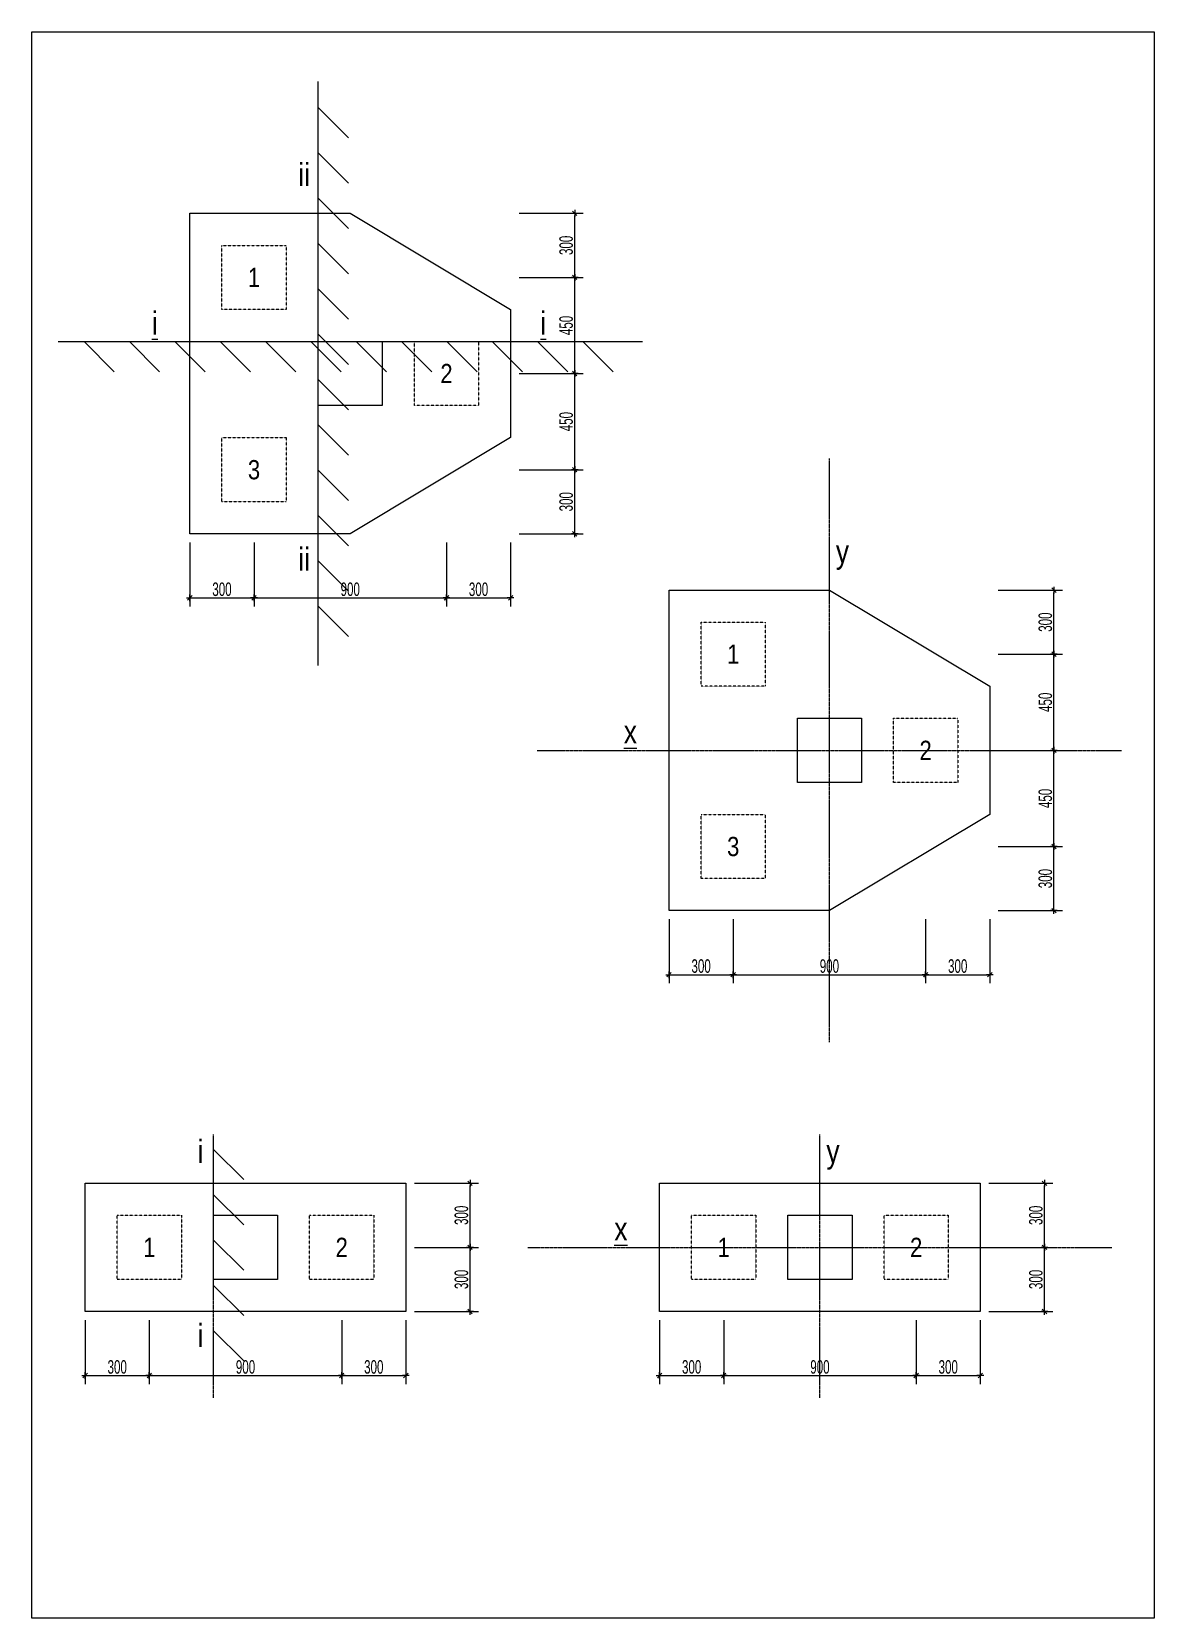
# Model space of a CAD drawing. Extents: x -79995 to 347433, y -157641 to 104789.
# Drawn here: x 322005 to 327255, y 25190 to 32615 of the extents above; entities that cross this region are included whole.
import ezdxf
from ezdxf.enums import TextEntityAlignment as Align

# ---------------------------------------------------------------- set-up
doc = ezdxf.new("R2010")
doc.units = 0
doc.linetypes.add('CENTER', pattern=[50.8, 31.75, -6.35, 6.35, -6.35])
doc.linetypes.add('HIDDEN2', pattern=[0.1875, 0.125, -0.0625])
doc.layers.get('DEFPOINTS').update_dxf_attribs({"linetype": 'CONTINUOUS'})
doc.layers.add('DIM', color=1, linetype='CONTINUOUS')
doc.layers.add('TEXT', color=7, linetype='CONTINUOUS')
doc.styles.add('ARIAL', font='', dxfattribs={"width": 0.75})
doc.styles.add('VNARIALH', font='', dxfattribs={"width": 0.75})
doc.styles.get('ARIAL').set_extended_font_data('RD Arial Narrow E')
doc.styles.get('VNARIALH').set_extended_font_data('RD Arial NarrowH')
doc.dimstyles.new('DIM11', dxfattribs={"dimtxt": 63, "dimasz": 10.5, "dimexe": 40, "dimexo": 40, "dimgap": 7.875, "dimtad": 1, "dimdec": 0, "dimzin": 0, "dimdsep": 46, "dimtxsty": 'ARIAL', "dimblk": 'GACHCHEO', "dimcen": 0.09, "dimclre": 1, "dimclrt": 2, "dimadec": 0, "dimazin": 0, "dimtfac": 1, "dimtdec": 4, "dimtmove": 0, "dimatfit": 0, "dimldrblk": 'GACHCHEO', "dimfxl": 1, "dimtolj": 1, "dimtzin": 0, "dimarcsym": 0})

msp = doc.modelspace()

# ---------------------------------------------------------------- texts
at = {"layer": 'TEXT', "color": 4, "style": 'VNARIALH'}
for s, p in [('ii', (323251.477, 31892.184)), ('ii', (323251.477, 30092.184)), ('y', (325765.63, 30128.75)), ('i', (322781.172, 27321.181)), ('y', (325721.342, 27321.181)), ('i', (322781.172, 26459.349))]:
    msp.add_text(s, height=108, dxfattribs=at).set_placement(p)
at = {"layer": 'TEXT', "color": 2, "style": 'VNARIALH'}
for s, p in [('1', (323044.485, 31420.184)), ('2', (323944.485, 30970.184)), ('3', (323044.485, 30520.184)), ('1', (325285.63, 29656.75)), ('2', (326185.63, 29206.75)), ('3', (325285.63, 28756.75)), ('1', (322554.644, 26880.679)), ('2', (323454.644, 26880.679)), ('1', (325241.342, 26880.679)), ('2', (326141.342, 26880.679))]:
    msp.add_text(s, height=90, dxfattribs=at).set_placement(p, align=Align.CENTER)
at = {"layer": 'TEXT', "color": 4, "style": 'VNARIALH'}
for s, p in [('%%Ui', (322594.485, 31165.184)), ('%%Ui', (324411.107, 31165.184)), ('%%Ux', (324835.63, 29251.75)), ('%%Ux', (324791.342, 26925.679))]:
    msp.add_text(s, height=108, dxfattribs=at).set_placement(p, align=Align.BOTTOM_RIGHT)

# ---------------------------------------------------------------- blocks, each defined once
blk = doc.blocks.new('GACHCHEO')
at = {"layer": 'DIM'}
for p, q in [((1.5, 0), (-1.5, 0)), ((0, 1.5), (0, -1.5))]:
    blk.add_line(p, q, dxfattribs=at)
at = {"layer": 'DIM', "color": 3}
blk.add_line((-1, -1), (1, 1), dxfattribs=at)
blk = doc.blocks.new('*D1797')
at = {"layer": 'DEFPOINTS', "color": 0, "transparency": 16777216}
for p in [(324985.6, 28501.7), (325285.6, 28501.7), (325285.6, 28201.7)]:
    blk.add_point(p, dxfattribs=at)
at = {"layer": 'TEXT', "color": 1, "lineweight": -2, "transparency": 16777216}
for p, q in [((324985.6, 28461.7), (324985.6, 28161.7)), ((325285.6, 28461.7), (325285.6, 28161.7))]:
    blk.add_line(p, q, dxfattribs=at)
at = {"layer": 'TEXT', "color": 0, "lineweight": -2, "transparency": 16777216}
blk.add_line((324996.1, 28201.7), (325275.1, 28201.7), dxfattribs=at)
at = {"layer": 'TEXT', "color": 0, "lineweight": -2, "transparency": 16777216, "xscale": 10.5, "yscale": 10.5, "zscale": 10.5, "rotation": 180}
blk.add_blockref('GACHCHEO', (324985.6, 28201.7), dxfattribs=at)
at = {"layer": 'TEXT', "color": 0, "lineweight": -2, "transparency": 16777216, "xscale": 10.5, "yscale": 10.5, "zscale": 10.5}
blk.add_blockref('GACHCHEO', (325285.6, 28201.7), dxfattribs=at)
at = {"layer": 'TEXT', "color": 2, "transparency": 16777216, "insert": (325135.6, 28241.8), "char_height": 63, "attachment_point": 5, "style": 'ARIAL'}
blk.add_mtext('\\A1;300', dxfattribs=at)
blk = doc.blocks.new('*D1798')
at = {"layer": 'DEFPOINTS', "color": 0, "transparency": 16777216}
for p in [(325285.6, 28501.7), (326185.6, 28501.7), (326185.6, 28201.7)]:
    blk.add_point(p, dxfattribs=at)
at = {"layer": 'TEXT', "color": 1, "lineweight": -2, "transparency": 16777216}
for p, q in [((325285.6, 28461.7), (325285.6, 28161.7)), ((326185.6, 28461.7), (326185.6, 28161.7))]:
    blk.add_line(p, q, dxfattribs=at)
at = {"layer": 'TEXT', "color": 0, "lineweight": -2, "transparency": 16777216}
blk.add_line((325296.1, 28201.7), (326175.1, 28201.7), dxfattribs=at)
at = {"layer": 'TEXT', "color": 0, "lineweight": -2, "transparency": 16777216, "xscale": 10.5, "yscale": 10.5, "zscale": 10.5, "rotation": 180}
blk.add_blockref('GACHCHEO', (325285.6, 28201.7), dxfattribs=at)
at = {"layer": 'TEXT', "color": 0, "lineweight": -2, "transparency": 16777216, "xscale": 10.5, "yscale": 10.5, "zscale": 10.5}
blk.add_blockref('GACHCHEO', (326185.6, 28201.7), dxfattribs=at)
at = {"layer": 'TEXT', "color": 2, "transparency": 16777216, "insert": (325735.6, 28241.8), "char_height": 63, "attachment_point": 5, "style": 'ARIAL'}
blk.add_mtext('\\A1;900', dxfattribs=at)
blk = doc.blocks.new('*D1799')
at = {"layer": 'DEFPOINTS', "color": 0, "transparency": 16777216}
for p in [(326185.6, 28501.7), (326485.6, 28501.7), (326485.6, 28201.7)]:
    blk.add_point(p, dxfattribs=at)
at = {"layer": 'TEXT', "color": 1, "lineweight": -2, "transparency": 16777216}
for p, q in [((326185.6, 28461.7), (326185.6, 28161.7)), ((326485.6, 28461.7), (326485.6, 28161.7))]:
    blk.add_line(p, q, dxfattribs=at)
at = {"layer": 'TEXT', "color": 0, "lineweight": -2, "transparency": 16777216}
blk.add_line((326196.1, 28201.7), (326475.1, 28201.7), dxfattribs=at)
at = {"layer": 'TEXT', "color": 0, "lineweight": -2, "transparency": 16777216, "xscale": 10.5, "yscale": 10.5, "zscale": 10.5, "rotation": 180}
blk.add_blockref('GACHCHEO', (326185.6, 28201.7), dxfattribs=at)
at = {"layer": 'TEXT', "color": 0, "lineweight": -2, "transparency": 16777216, "xscale": 10.5, "yscale": 10.5, "zscale": 10.5}
blk.add_blockref('GACHCHEO', (326485.6, 28201.7), dxfattribs=at)
at = {"layer": 'TEXT', "color": 2, "transparency": 16777216, "insert": (326335.6, 28241.8), "char_height": 63, "attachment_point": 5, "style": 'ARIAL'}
blk.add_mtext('\\A1;300', dxfattribs=at)
blk = doc.blocks.new('*D1800')
at = {"layer": 'DEFPOINTS', "color": 0, "transparency": 16777216}
for p in [(326485.6, 28801.7), (326785.6, 28801.7), (326485.6, 28501.7)]:
    blk.add_point(p, dxfattribs=at)
at = {"layer": 'TEXT', "color": 1, "lineweight": -2, "transparency": 16777216}
for p, q in [((326525.6, 28801.7), (326825.6, 28801.7)), ((326525.6, 28501.7), (326825.6, 28501.7))]:
    blk.add_line(p, q, dxfattribs=at)
at = {"layer": 'TEXT', "color": 0, "lineweight": -2, "transparency": 16777216}
blk.add_line((326785.6, 28512.2), (326785.6, 28791.2), dxfattribs=at)
at = {"layer": 'TEXT', "color": 0, "lineweight": -2, "transparency": 16777216, "xscale": 10.5, "yscale": 10.5, "zscale": 10.5}
for p, rotation in [((326785.6, 28801.7), 90), ((326785.6, 28501.7), 270)]:
    blk.add_blockref('GACHCHEO', p, dxfattribs=dict(at, rotation=rotation))
at = {"layer": 'TEXT', "color": 2, "transparency": 16777216, "insert": (326745.6, 28651.7), "char_height": 63, "attachment_point": 5, "rotation": 90, "style": 'ARIAL'}
blk.add_mtext('\\A1;300', dxfattribs=at)
blk = doc.blocks.new('*D1801')
at = {"layer": 'DEFPOINTS', "color": 0, "transparency": 16777216}
for p in [(326485.6, 29251.7), (326785.6, 29251.7), (326485.6, 28801.7)]:
    blk.add_point(p, dxfattribs=at)
at = {"layer": 'TEXT', "color": 1, "lineweight": -2, "transparency": 16777216}
for p, q in [((326525.6, 29251.7), (326825.6, 29251.7)), ((326525.6, 28801.7), (326825.6, 28801.7))]:
    blk.add_line(p, q, dxfattribs=at)
at = {"layer": 'TEXT', "color": 0, "lineweight": -2, "transparency": 16777216}
blk.add_line((326785.6, 28812.2), (326785.6, 29241.2), dxfattribs=at)
at = {"layer": 'TEXT', "color": 0, "lineweight": -2, "transparency": 16777216, "xscale": 10.5, "yscale": 10.5, "zscale": 10.5}
for p, rotation in [((326785.6, 29251.7), 90), ((326785.6, 28801.7), 270)]:
    blk.add_blockref('GACHCHEO', p, dxfattribs=dict(at, rotation=rotation))
at = {"layer": 'TEXT', "color": 2, "transparency": 16777216, "insert": (326745.6, 29026.7), "char_height": 63, "attachment_point": 5, "rotation": 90, "style": 'ARIAL'}
blk.add_mtext('\\A1;450', dxfattribs=at)
blk = doc.blocks.new('*D1802')
at = {"layer": 'DEFPOINTS', "color": 0, "transparency": 16777216}
for p in [(326485.6, 29701.7), (326785.6, 29701.7), (326485.6, 29251.7)]:
    blk.add_point(p, dxfattribs=at)
at = {"layer": 'TEXT', "color": 1, "lineweight": -2, "transparency": 16777216}
for p, q in [((326525.6, 29701.7), (326825.6, 29701.7)), ((326525.6, 29251.7), (326825.6, 29251.7))]:
    blk.add_line(p, q, dxfattribs=at)
at = {"layer": 'TEXT', "color": 0, "lineweight": -2, "transparency": 16777216}
blk.add_line((326785.6, 29262.2), (326785.6, 29691.2), dxfattribs=at)
at = {"layer": 'TEXT', "color": 0, "lineweight": -2, "transparency": 16777216, "xscale": 10.5, "yscale": 10.5, "zscale": 10.5}
for p, rotation in [((326785.6, 29701.7), 90), ((326785.6, 29251.7), 270)]:
    blk.add_blockref('GACHCHEO', p, dxfattribs=dict(at, rotation=rotation))
at = {"layer": 'TEXT', "color": 2, "transparency": 16777216, "insert": (326745.6, 29476.7), "char_height": 63, "attachment_point": 5, "rotation": 90, "style": 'ARIAL'}
blk.add_mtext('\\A1;450', dxfattribs=at)
blk = doc.blocks.new('*D1803')
at = {"layer": 'DEFPOINTS', "color": 0, "transparency": 16777216}
for p in [(326485.6, 30001.7), (326785.6, 30001.7), (326485.6, 29701.7)]:
    blk.add_point(p, dxfattribs=at)
at = {"layer": 'TEXT', "color": 1, "lineweight": -2, "transparency": 16777216}
for p, q in [((326525.6, 30001.7), (326825.6, 30001.7)), ((326525.6, 29701.7), (326825.6, 29701.7))]:
    blk.add_line(p, q, dxfattribs=at)
at = {"layer": 'TEXT', "color": 0, "lineweight": -2, "transparency": 16777216}
blk.add_line((326785.6, 29712.2), (326785.6, 29991.2), dxfattribs=at)
at = {"layer": 'TEXT', "color": 0, "lineweight": -2, "transparency": 16777216, "xscale": 10.5, "yscale": 10.5, "zscale": 10.5}
for p, rotation in [((326785.6, 30001.7), 90), ((326785.6, 29701.7), 270)]:
    blk.add_blockref('GACHCHEO', p, dxfattribs=dict(at, rotation=rotation))
at = {"layer": 'TEXT', "color": 2, "transparency": 16777216, "insert": (326745.6, 29851.7), "char_height": 63, "attachment_point": 5, "rotation": 90, "style": 'ARIAL'}
blk.add_mtext('\\A1;300', dxfattribs=at)
blk = doc.blocks.new('*D1804')
at = {"layer": 'DEFPOINTS', "color": 0, "transparency": 16777216}
for p in [(322744.5, 30265.2), (323044.5, 30265.2), (323044.5, 29965.2)]:
    blk.add_point(p, dxfattribs=at)
at = {"layer": 'TEXT', "color": 1, "lineweight": -2, "transparency": 16777216}
for p, q in [((322744.5, 30225.2), (322744.5, 29925.2)), ((323044.5, 30225.2), (323044.5, 29925.2))]:
    blk.add_line(p, q, dxfattribs=at)
at = {"layer": 'TEXT', "color": 0, "lineweight": -2, "transparency": 16777216}
blk.add_line((322755, 29965.2), (323034, 29965.2), dxfattribs=at)
at = {"layer": 'TEXT', "color": 0, "lineweight": -2, "transparency": 16777216, "xscale": 10.5, "yscale": 10.5, "zscale": 10.5, "rotation": 180}
blk.add_blockref('GACHCHEO', (322744.5, 29965.2), dxfattribs=at)
at = {"layer": 'TEXT', "color": 0, "lineweight": -2, "transparency": 16777216, "xscale": 10.5, "yscale": 10.5, "zscale": 10.5}
blk.add_blockref('GACHCHEO', (323044.5, 29965.2), dxfattribs=at)
at = {"layer": 'TEXT', "color": 2, "transparency": 16777216, "insert": (322894.5, 30005.2), "char_height": 63, "attachment_point": 5, "style": 'ARIAL'}
blk.add_mtext('\\A1;300', dxfattribs=at)
blk = doc.blocks.new('*D1805')
at = {"layer": 'DEFPOINTS', "color": 0, "transparency": 16777216}
for p in [(323044.5, 30265.2), (323944.5, 30265.2), (323944.5, 29965.2)]:
    blk.add_point(p, dxfattribs=at)
at = {"layer": 'TEXT', "color": 1, "lineweight": -2, "transparency": 16777216}
for p, q in [((323044.5, 30225.2), (323044.5, 29925.2)), ((323944.5, 30225.2), (323944.5, 29925.2))]:
    blk.add_line(p, q, dxfattribs=at)
at = {"layer": 'TEXT', "color": 0, "lineweight": -2, "transparency": 16777216}
blk.add_line((323055, 29965.2), (323934, 29965.2), dxfattribs=at)
at = {"layer": 'TEXT', "color": 0, "lineweight": -2, "transparency": 16777216, "xscale": 10.5, "yscale": 10.5, "zscale": 10.5, "rotation": 180}
blk.add_blockref('GACHCHEO', (323044.5, 29965.2), dxfattribs=at)
at = {"layer": 'TEXT', "color": 0, "lineweight": -2, "transparency": 16777216, "xscale": 10.5, "yscale": 10.5, "zscale": 10.5}
blk.add_blockref('GACHCHEO', (323944.5, 29965.2), dxfattribs=at)
at = {"layer": 'TEXT', "color": 2, "transparency": 16777216, "insert": (323494.5, 30005.2), "char_height": 63, "attachment_point": 5, "style": 'ARIAL'}
blk.add_mtext('\\A1;900', dxfattribs=at)
blk = doc.blocks.new('*D1806')
at = {"layer": 'DEFPOINTS', "color": 0, "transparency": 16777216}
for p in [(323944.5, 30265.2), (324244.5, 30265.2), (324244.5, 29965.2)]:
    blk.add_point(p, dxfattribs=at)
at = {"layer": 'TEXT', "color": 1, "lineweight": -2, "transparency": 16777216}
for p, q in [((323944.5, 30225.2), (323944.5, 29925.2)), ((324244.5, 30225.2), (324244.5, 29925.2))]:
    blk.add_line(p, q, dxfattribs=at)
at = {"layer": 'TEXT', "color": 0, "lineweight": -2, "transparency": 16777216}
blk.add_line((323955, 29965.2), (324234, 29965.2), dxfattribs=at)
at = {"layer": 'TEXT', "color": 0, "lineweight": -2, "transparency": 16777216, "xscale": 10.5, "yscale": 10.5, "zscale": 10.5, "rotation": 180}
blk.add_blockref('GACHCHEO', (323944.5, 29965.2), dxfattribs=at)
at = {"layer": 'TEXT', "color": 0, "lineweight": -2, "transparency": 16777216, "xscale": 10.5, "yscale": 10.5, "zscale": 10.5}
blk.add_blockref('GACHCHEO', (324244.5, 29965.2), dxfattribs=at)
at = {"layer": 'TEXT', "color": 2, "transparency": 16777216, "insert": (324094.5, 30005.2), "char_height": 63, "attachment_point": 5, "style": 'ARIAL'}
blk.add_mtext('\\A1;300', dxfattribs=at)
blk = doc.blocks.new('*D1807')
at = {"layer": 'DEFPOINTS', "color": 0, "transparency": 16777216}
for p in [(324244.5, 30565.2), (324544.5, 30565.2), (324244.5, 30265.2)]:
    blk.add_point(p, dxfattribs=at)
at = {"layer": 'TEXT', "color": 1, "lineweight": -2, "transparency": 16777216}
for p, q in [((324284.5, 30565.2), (324584.5, 30565.2)), ((324284.5, 30265.2), (324584.5, 30265.2))]:
    blk.add_line(p, q, dxfattribs=at)
at = {"layer": 'TEXT', "color": 0, "lineweight": -2, "transparency": 16777216}
blk.add_line((324544.5, 30275.7), (324544.5, 30554.7), dxfattribs=at)
at = {"layer": 'TEXT', "color": 0, "lineweight": -2, "transparency": 16777216, "xscale": 10.5, "yscale": 10.5, "zscale": 10.5}
for p, rotation in [((324544.5, 30565.2), 90), ((324544.5, 30265.2), 270)]:
    blk.add_blockref('GACHCHEO', p, dxfattribs=dict(at, rotation=rotation))
at = {"layer": 'TEXT', "color": 2, "transparency": 16777216, "insert": (324504.4, 30415.2), "char_height": 63, "attachment_point": 5, "rotation": 90, "style": 'ARIAL'}
blk.add_mtext('\\A1;300', dxfattribs=at)
blk = doc.blocks.new('*D1808')
at = {"layer": 'DEFPOINTS', "color": 0, "transparency": 16777216}
for p in [(324244.5, 31015.2), (324544.5, 31015.2), (324244.5, 30565.2)]:
    blk.add_point(p, dxfattribs=at)
at = {"layer": 'TEXT', "color": 1, "lineweight": -2, "transparency": 16777216}
for p, q in [((324284.5, 31015.2), (324584.5, 31015.2)), ((324284.5, 30565.2), (324584.5, 30565.2))]:
    blk.add_line(p, q, dxfattribs=at)
at = {"layer": 'TEXT', "color": 0, "lineweight": -2, "transparency": 16777216}
blk.add_line((324544.5, 30575.7), (324544.5, 31004.7), dxfattribs=at)
at = {"layer": 'TEXT', "color": 0, "lineweight": -2, "transparency": 16777216, "xscale": 10.5, "yscale": 10.5, "zscale": 10.5}
for p, rotation in [((324544.5, 31015.2), 90), ((324544.5, 30565.2), 270)]:
    blk.add_blockref('GACHCHEO', p, dxfattribs=dict(at, rotation=rotation))
at = {"layer": 'TEXT', "color": 2, "transparency": 16777216, "insert": (324504.4, 30790.2), "char_height": 63, "attachment_point": 5, "rotation": 90, "style": 'ARIAL'}
blk.add_mtext('\\A1;450', dxfattribs=at)
blk = doc.blocks.new('*D1809')
at = {"layer": 'DEFPOINTS', "color": 0, "transparency": 16777216}
for p in [(324244.5, 31465.2), (324544.5, 31465.2), (324244.5, 31015.2)]:
    blk.add_point(p, dxfattribs=at)
at = {"layer": 'TEXT', "color": 1, "lineweight": -2, "transparency": 16777216}
for p, q in [((324284.5, 31465.2), (324584.5, 31465.2)), ((324284.5, 31015.2), (324584.5, 31015.2))]:
    blk.add_line(p, q, dxfattribs=at)
at = {"layer": 'TEXT', "color": 0, "lineweight": -2, "transparency": 16777216}
blk.add_line((324544.5, 31025.7), (324544.5, 31454.7), dxfattribs=at)
at = {"layer": 'TEXT', "color": 0, "lineweight": -2, "transparency": 16777216, "xscale": 10.5, "yscale": 10.5, "zscale": 10.5}
for p, rotation in [((324544.5, 31465.2), 90), ((324544.5, 31015.2), 270)]:
    blk.add_blockref('GACHCHEO', p, dxfattribs=dict(at, rotation=rotation))
at = {"layer": 'TEXT', "color": 2, "transparency": 16777216, "insert": (324504.4, 31240.2), "char_height": 63, "attachment_point": 5, "rotation": 90, "style": 'ARIAL'}
blk.add_mtext('\\A1;450', dxfattribs=at)
blk = doc.blocks.new('*D1810')
at = {"layer": 'DEFPOINTS', "color": 0, "transparency": 16777216}
for p in [(324244.5, 31765.2), (324544.5, 31765.2), (324244.5, 31465.2)]:
    blk.add_point(p, dxfattribs=at)
at = {"layer": 'TEXT', "color": 1, "lineweight": -2, "transparency": 16777216}
for p, q in [((324284.5, 31765.2), (324584.5, 31765.2)), ((324284.5, 31465.2), (324584.5, 31465.2))]:
    blk.add_line(p, q, dxfattribs=at)
at = {"layer": 'TEXT', "color": 0, "lineweight": -2, "transparency": 16777216}
blk.add_line((324544.5, 31475.7), (324544.5, 31754.7), dxfattribs=at)
at = {"layer": 'TEXT', "color": 0, "lineweight": -2, "transparency": 16777216, "xscale": 10.5, "yscale": 10.5, "zscale": 10.5}
for p, rotation in [((324544.5, 31765.2), 90), ((324544.5, 31465.2), 270)]:
    blk.add_blockref('GACHCHEO', p, dxfattribs=dict(at, rotation=rotation))
at = {"layer": 'TEXT', "color": 2, "transparency": 16777216, "insert": (324504.4, 31615.2), "char_height": 63, "attachment_point": 5, "rotation": 90, "style": 'ARIAL'}
blk.add_mtext('\\A1;300', dxfattribs=at)
blk = doc.blocks.new('*U1784')
at = {"layer": 'TEXT'}
blk.add_line((-70.7, 70.7), (70.7, -70.7), dxfattribs=at)
blk = doc.blocks.new('*U1785')
at = {"layer": 'TEXT', "color": 0, "linetype": 'ByBlock', "lineweight": -2, "transparency": 16777216}
for p in [(0, 0), (212.1, 0), (424.3, 0), (636.4, 0), (848.5, 0), (1060.7, 0), (1272.8, 0), (1484.9, 0), (1697.1, 0), (1909.2, 0), (2121.3, 0), (2333.5, 0)]:
    blk.add_blockref('*U1784', p, dxfattribs=at)
blk = doc.blocks.new('*U1786')
at = {"layer": 'TEXT'}
blk.add_line((-70.7, 70.7), (70.7, -70.7), dxfattribs=at)
blk = doc.blocks.new('*U1787')
at = {"layer": 'TEXT', "color": 0, "linetype": 'ByBlock', "lineweight": -2, "transparency": 16777216}
for p in [(0, 0), (212.1, 0), (424.3, 0), (636.4, 0), (848.5, 0), (1060.7, 0), (1272.8, 0), (1484.9, 0), (1697.1, 0), (1909.2, 0), (2121.3, 0), (2333.5, 0)]:
    blk.add_blockref('*U1786', p, dxfattribs=at)
blk = doc.blocks.new('*D1831')
at = {"layer": 'DEFPOINTS', "color": 0, "transparency": 16777216}
for p in [(324941.3, 26625.7), (325241.3, 26625.7), (325241.3, 26325.7)]:
    blk.add_point(p, dxfattribs=at)
at = {"layer": 'TEXT', "color": 1, "lineweight": -2, "transparency": 16777216}
for p, q in [((324941.3, 26585.7), (324941.3, 26285.7)), ((325241.3, 26585.7), (325241.3, 26285.7))]:
    blk.add_line(p, q, dxfattribs=at)
at = {"layer": 'TEXT', "color": 0, "lineweight": -2, "transparency": 16777216}
blk.add_line((324951.8, 26325.7), (325230.8, 26325.7), dxfattribs=at)
at = {"layer": 'TEXT', "color": 0, "lineweight": -2, "transparency": 16777216, "xscale": 10.5, "yscale": 10.5, "zscale": 10.5, "rotation": 180}
blk.add_blockref('GACHCHEO', (324941.3, 26325.7), dxfattribs=at)
at = {"layer": 'TEXT', "color": 0, "lineweight": -2, "transparency": 16777216, "xscale": 10.5, "yscale": 10.5, "zscale": 10.5}
blk.add_blockref('GACHCHEO', (325241.3, 26325.7), dxfattribs=at)
at = {"layer": 'TEXT', "color": 2, "transparency": 16777216, "insert": (325091.3, 26365.7), "char_height": 63, "attachment_point": 5, "style": 'ARIAL'}
blk.add_mtext('\\A1;300', dxfattribs=at)
blk = doc.blocks.new('*D1832')
at = {"layer": 'DEFPOINTS', "color": 0, "transparency": 16777216}
for p in [(325241.3, 26625.7), (326141.3, 26625.7), (326141.3, 26325.7)]:
    blk.add_point(p, dxfattribs=at)
at = {"layer": 'TEXT', "color": 1, "lineweight": -2, "transparency": 16777216}
for p, q in [((325241.3, 26585.7), (325241.3, 26285.7)), ((326141.3, 26585.7), (326141.3, 26285.7))]:
    blk.add_line(p, q, dxfattribs=at)
at = {"layer": 'TEXT', "color": 0, "lineweight": -2, "transparency": 16777216}
blk.add_line((325251.8, 26325.7), (326130.8, 26325.7), dxfattribs=at)
at = {"layer": 'TEXT', "color": 0, "lineweight": -2, "transparency": 16777216, "xscale": 10.5, "yscale": 10.5, "zscale": 10.5, "rotation": 180}
blk.add_blockref('GACHCHEO', (325241.3, 26325.7), dxfattribs=at)
at = {"layer": 'TEXT', "color": 0, "lineweight": -2, "transparency": 16777216, "xscale": 10.5, "yscale": 10.5, "zscale": 10.5}
blk.add_blockref('GACHCHEO', (326141.3, 26325.7), dxfattribs=at)
at = {"layer": 'TEXT', "color": 2, "transparency": 16777216, "insert": (325691.3, 26365.7), "char_height": 63, "attachment_point": 5, "style": 'ARIAL'}
blk.add_mtext('\\A1;900', dxfattribs=at)
blk = doc.blocks.new('*D1833')
at = {"layer": 'DEFPOINTS', "color": 0, "transparency": 16777216}
for p in [(326141.3, 26625.7), (326441.3, 26625.7), (326441.3, 26325.7)]:
    blk.add_point(p, dxfattribs=at)
at = {"layer": 'TEXT', "color": 1, "lineweight": -2, "transparency": 16777216}
for p, q in [((326141.3, 26585.7), (326141.3, 26285.7)), ((326441.3, 26585.7), (326441.3, 26285.7))]:
    blk.add_line(p, q, dxfattribs=at)
at = {"layer": 'TEXT', "color": 0, "lineweight": -2, "transparency": 16777216}
blk.add_line((326151.8, 26325.7), (326430.8, 26325.7), dxfattribs=at)
at = {"layer": 'TEXT', "color": 0, "lineweight": -2, "transparency": 16777216, "xscale": 10.5, "yscale": 10.5, "zscale": 10.5, "rotation": 180}
blk.add_blockref('GACHCHEO', (326141.3, 26325.7), dxfattribs=at)
at = {"layer": 'TEXT', "color": 0, "lineweight": -2, "transparency": 16777216, "xscale": 10.5, "yscale": 10.5, "zscale": 10.5}
blk.add_blockref('GACHCHEO', (326441.3, 26325.7), dxfattribs=at)
at = {"layer": 'TEXT', "color": 2, "transparency": 16777216, "insert": (326291.3, 26365.7), "char_height": 63, "attachment_point": 5, "style": 'ARIAL'}
blk.add_mtext('\\A1;300', dxfattribs=at)
blk = doc.blocks.new('*D1834')
at = {"layer": 'DEFPOINTS', "color": 0, "transparency": 16777216}
for p in [(326441.3, 26925.7), (326741.3, 26925.7), (326441.3, 26625.7)]:
    blk.add_point(p, dxfattribs=at)
at = {"layer": 'TEXT', "color": 1, "lineweight": -2, "transparency": 16777216}
for p, q in [((326481.3, 26925.7), (326781.3, 26925.7)), ((326481.3, 26625.7), (326781.3, 26625.7))]:
    blk.add_line(p, q, dxfattribs=at)
at = {"layer": 'TEXT', "color": 0, "lineweight": -2, "transparency": 16777216}
blk.add_line((326741.3, 26636.2), (326741.3, 26915.2), dxfattribs=at)
at = {"layer": 'TEXT', "color": 0, "lineweight": -2, "transparency": 16777216, "xscale": 10.5, "yscale": 10.5, "zscale": 10.5}
for p, rotation in [((326741.3, 26925.7), 90), ((326741.3, 26625.7), 270)]:
    blk.add_blockref('GACHCHEO', p, dxfattribs=dict(at, rotation=rotation))
at = {"layer": 'TEXT', "color": 2, "transparency": 16777216, "insert": (326701.3, 26775.7), "char_height": 63, "attachment_point": 5, "rotation": 90, "style": 'ARIAL'}
blk.add_mtext('\\A1;300', dxfattribs=at)
blk = doc.blocks.new('*D1835')
at = {"layer": 'DEFPOINTS', "color": 0, "transparency": 16777216}
for p in [(326441.3, 27225.7), (326741.3, 27225.7), (326441.3, 26925.7)]:
    blk.add_point(p, dxfattribs=at)
at = {"layer": 'TEXT', "color": 1, "lineweight": -2, "transparency": 16777216}
for p, q in [((326481.3, 27225.7), (326781.3, 27225.7)), ((326481.3, 26925.7), (326781.3, 26925.7))]:
    blk.add_line(p, q, dxfattribs=at)
at = {"layer": 'TEXT', "color": 0, "lineweight": -2, "transparency": 16777216}
blk.add_line((326741.3, 26936.2), (326741.3, 27215.2), dxfattribs=at)
at = {"layer": 'TEXT', "color": 0, "lineweight": -2, "transparency": 16777216, "xscale": 10.5, "yscale": 10.5, "zscale": 10.5}
for p, rotation in [((326741.3, 27225.7), 90), ((326741.3, 26925.7), 270)]:
    blk.add_blockref('GACHCHEO', p, dxfattribs=dict(at, rotation=rotation))
at = {"layer": 'TEXT', "color": 2, "transparency": 16777216, "insert": (326701.3, 27075.7), "char_height": 63, "attachment_point": 5, "rotation": 90, "style": 'ARIAL'}
blk.add_mtext('\\A1;300', dxfattribs=at)
blk = doc.blocks.new('*D1836')
at = {"layer": 'DEFPOINTS', "color": 0, "transparency": 16777216}
for p in [(322254.6, 26625.7), (322554.6, 26625.7), (322554.6, 26325.7)]:
    blk.add_point(p, dxfattribs=at)
at = {"layer": 'TEXT', "color": 1, "lineweight": -2, "transparency": 16777216}
for p, q in [((322254.6, 26585.7), (322254.6, 26285.7)), ((322554.6, 26585.7), (322554.6, 26285.7))]:
    blk.add_line(p, q, dxfattribs=at)
at = {"layer": 'TEXT', "color": 0, "lineweight": -2, "transparency": 16777216}
blk.add_line((322265.1, 26325.7), (322544.1, 26325.7), dxfattribs=at)
at = {"layer": 'TEXT', "color": 0, "lineweight": -2, "transparency": 16777216, "xscale": 10.5, "yscale": 10.5, "zscale": 10.5, "rotation": 180}
blk.add_blockref('GACHCHEO', (322254.6, 26325.7), dxfattribs=at)
at = {"layer": 'TEXT', "color": 0, "lineweight": -2, "transparency": 16777216, "xscale": 10.5, "yscale": 10.5, "zscale": 10.5}
blk.add_blockref('GACHCHEO', (322554.6, 26325.7), dxfattribs=at)
at = {"layer": 'TEXT', "color": 2, "transparency": 16777216, "insert": (322404.6, 26365.7), "char_height": 63, "attachment_point": 5, "style": 'ARIAL'}
blk.add_mtext('\\A1;300', dxfattribs=at)
blk = doc.blocks.new('*D1837')
at = {"layer": 'DEFPOINTS', "color": 0, "transparency": 16777216}
for p in [(322554.6, 26625.7), (323454.6, 26625.7), (323454.6, 26325.7)]:
    blk.add_point(p, dxfattribs=at)
at = {"layer": 'TEXT', "color": 1, "lineweight": -2, "transparency": 16777216}
for p, q in [((322554.6, 26585.7), (322554.6, 26285.7)), ((323454.6, 26585.7), (323454.6, 26285.7))]:
    blk.add_line(p, q, dxfattribs=at)
at = {"layer": 'TEXT', "color": 0, "lineweight": -2, "transparency": 16777216}
blk.add_line((322565.1, 26325.7), (323444.1, 26325.7), dxfattribs=at)
at = {"layer": 'TEXT', "color": 0, "lineweight": -2, "transparency": 16777216, "xscale": 10.5, "yscale": 10.5, "zscale": 10.5, "rotation": 180}
blk.add_blockref('GACHCHEO', (322554.6, 26325.7), dxfattribs=at)
at = {"layer": 'TEXT', "color": 0, "lineweight": -2, "transparency": 16777216, "xscale": 10.5, "yscale": 10.5, "zscale": 10.5}
blk.add_blockref('GACHCHEO', (323454.6, 26325.7), dxfattribs=at)
at = {"layer": 'TEXT', "color": 2, "transparency": 16777216, "insert": (323004.6, 26365.7), "char_height": 63, "attachment_point": 5, "style": 'ARIAL'}
blk.add_mtext('\\A1;900', dxfattribs=at)
blk = doc.blocks.new('*D1838')
at = {"layer": 'DEFPOINTS', "color": 0, "transparency": 16777216}
for p in [(323454.6, 26625.7), (323754.6, 26625.7), (323754.6, 26325.7)]:
    blk.add_point(p, dxfattribs=at)
at = {"layer": 'TEXT', "color": 1, "lineweight": -2, "transparency": 16777216}
for p, q in [((323454.6, 26585.7), (323454.6, 26285.7)), ((323754.6, 26585.7), (323754.6, 26285.7))]:
    blk.add_line(p, q, dxfattribs=at)
at = {"layer": 'TEXT', "color": 0, "lineweight": -2, "transparency": 16777216}
blk.add_line((323465.1, 26325.7), (323744.1, 26325.7), dxfattribs=at)
at = {"layer": 'TEXT', "color": 0, "lineweight": -2, "transparency": 16777216, "xscale": 10.5, "yscale": 10.5, "zscale": 10.5, "rotation": 180}
blk.add_blockref('GACHCHEO', (323454.6, 26325.7), dxfattribs=at)
at = {"layer": 'TEXT', "color": 0, "lineweight": -2, "transparency": 16777216, "xscale": 10.5, "yscale": 10.5, "zscale": 10.5}
blk.add_blockref('GACHCHEO', (323754.6, 26325.7), dxfattribs=at)
at = {"layer": 'TEXT', "color": 2, "transparency": 16777216, "insert": (323604.6, 26365.7), "char_height": 63, "attachment_point": 5, "style": 'ARIAL'}
blk.add_mtext('\\A1;300', dxfattribs=at)
blk = doc.blocks.new('*D1839')
at = {"layer": 'DEFPOINTS', "color": 0, "transparency": 16777216}
for p in [(323754.6, 26925.7), (324054.6, 26925.7), (323754.6, 26625.7)]:
    blk.add_point(p, dxfattribs=at)
at = {"layer": 'TEXT', "color": 1, "lineweight": -2, "transparency": 16777216}
for p, q in [((323794.6, 26925.7), (324094.6, 26925.7)), ((323794.6, 26625.7), (324094.6, 26625.7))]:
    blk.add_line(p, q, dxfattribs=at)
at = {"layer": 'TEXT', "color": 0, "lineweight": -2, "transparency": 16777216}
blk.add_line((324054.6, 26636.2), (324054.6, 26915.2), dxfattribs=at)
at = {"layer": 'TEXT', "color": 0, "lineweight": -2, "transparency": 16777216, "xscale": 10.5, "yscale": 10.5, "zscale": 10.5}
for p, rotation in [((324054.6, 26925.7), 90), ((324054.6, 26625.7), 270)]:
    blk.add_blockref('GACHCHEO', p, dxfattribs=dict(at, rotation=rotation))
at = {"layer": 'TEXT', "color": 2, "transparency": 16777216, "insert": (324014.6, 26775.7), "char_height": 63, "attachment_point": 5, "rotation": 90, "style": 'ARIAL'}
blk.add_mtext('\\A1;300', dxfattribs=at)
blk = doc.blocks.new('*D1840')
at = {"layer": 'DEFPOINTS', "color": 0, "transparency": 16777216}
for p in [(323754.6, 27225.7), (324054.6, 27225.7), (323754.6, 26925.7)]:
    blk.add_point(p, dxfattribs=at)
at = {"layer": 'TEXT', "color": 1, "lineweight": -2, "transparency": 16777216}
for p, q in [((323794.6, 27225.7), (324094.6, 27225.7)), ((323794.6, 26925.7), (324094.6, 26925.7))]:
    blk.add_line(p, q, dxfattribs=at)
at = {"layer": 'TEXT', "color": 0, "lineweight": -2, "transparency": 16777216}
blk.add_line((324054.6, 26936.2), (324054.6, 27215.2), dxfattribs=at)
at = {"layer": 'TEXT', "color": 0, "lineweight": -2, "transparency": 16777216, "xscale": 10.5, "yscale": 10.5, "zscale": 10.5}
for p, rotation in [((324054.6, 27225.7), 90), ((324054.6, 26925.7), 270)]:
    blk.add_blockref('GACHCHEO', p, dxfattribs=dict(at, rotation=rotation))
at = {"layer": 'TEXT', "color": 2, "transparency": 16777216, "insert": (324014.6, 27075.7), "char_height": 63, "attachment_point": 5, "rotation": 90, "style": 'ARIAL'}
blk.add_mtext('\\A1;300', dxfattribs=at)
blk = doc.blocks.new('*U1788')
at = {"layer": 'TEXT'}
blk.add_line((-70.7, 70.7), (70.7, -70.7), dxfattribs=at)
blk = doc.blocks.new('*U1789')
at = {"layer": 'TEXT', "color": 0, "linetype": 'ByBlock', "lineweight": -2, "transparency": 16777216}
for p in [(0, 0), (212.1, 0), (424.3, 0), (636.4, 0), (848.5, 0)]:
    blk.add_blockref('*U1788', p, dxfattribs=at)

# ---------------------------------------------------------------- dimensions: what is measured, and where the dimension line sits
at = {"layer": 'TEXT', "color": 1}
for p1, p2, text, picture, middle in [((324244.485, 31465.184), (324244.485, 31765.184), '300', '*D1810', (324504.423, 31615.184)), ((324244.485, 31015.184), (324244.485, 31465.184), '450', '*D1809', (324504.444, 31240.184)), ((324244.485, 30565.184), (324244.485, 31015.184), '450', '*D1808', (324504.444, 30790.184)), ((324244.485, 30265.184), (324244.485, 30565.184), '300', '*D1807', (324504.423, 30415.184)), ((322744.485, 30265.184), (323044.485, 30265.184), '300', '*D1804', (322894.485, 30005.247)), ((323044.485, 30265.184), (323944.485, 30265.184), '900', '*D1805', (323494.485, 30005.225)), ((323944.485, 30265.184), (324244.485, 30265.184), '300', '*D1806', (324094.485, 30005.247)), ((326485.63, 29701.75), (326485.63, 30001.75), '300', '*D1803', (326745.567, 29851.75)), ((326485.63, 29251.75), (326485.63, 29701.75), '450', '*D1802', (326745.589, 29476.75)), ((326485.63, 28801.75), (326485.63, 29251.75), '450', '*D1801', (326745.589, 29026.75)), ((326485.63, 28501.75), (326485.63, 28801.75), '300', '*D1800', (326745.567, 28651.75)), ((324985.63, 28501.75), (325285.63, 28501.75), '300', '*D1797', (325135.63, 28241.812)), ((325285.63, 28501.75), (326185.63, 28501.75), '900', '*D1798', (325735.63, 28241.791)), ((326185.63, 28501.75), (326485.63, 28501.75), '300', '*D1799', (326335.63, 28241.812)), ((323754.644, 26925.679), (323754.644, 27225.679), '300', '*D1840', (324014.581, 27075.679)), ((326441.342, 26925.679), (326441.342, 27225.679), '300', '*D1835', (326701.279, 27075.679)), ((323754.644, 26625.679), (323754.644, 26925.679), '300', '*D1839', (324014.581, 26775.679)), ((326441.342, 26625.679), (326441.342, 26925.679), '300', '*D1834', (326701.279, 26775.679)), ((322254.644, 26625.679), (322554.644, 26625.679), '300', '*D1836', (322404.644, 26365.742)), ((322554.644, 26625.679), (323454.644, 26625.679), '900', '*D1837', (323004.644, 26365.72)), ((323454.644, 26625.679), (323754.644, 26625.679), '300', '*D1838', (323604.644, 26365.742)), ((324941.342, 26625.679), (325241.342, 26625.679), '300', '*D1831', (325091.342, 26365.742)), ((325241.342, 26625.679), (326141.342, 26625.679), '900', '*D1832', (325691.342, 26365.72)), ((326141.342, 26625.679), (326441.342, 26625.679), '300', '*D1833', (326291.342, 26365.742))]:
    dim = msp.add_aligned_dim(p1=p1, p2=p2, distance=-300, text=text, dimstyle='DIM11', dxfattribs=at)
    dim.commit()
    dim.dimension.update_dxf_attribs({"geometry": picture, "text_midpoint": middle})

# ---------------------------------------------------------------- linework, layer by layer
at = {"layer": 'TEXT'}
for p, q in [((323344.485, 29648.981), (323344.485, 32381.387)), ((322128.282, 31165.184), (324860.688, 31165.184))]:
    msp.add_line(p, q, dxfattribs=at)
at = {"layer": 'TEXT', "linetype": 'CENTER', "ltscale": 0.2}
for p, q in [((325735.63, 27885.547), (325735.63, 30617.953)), ((324369.427, 29251.75), (327101.833, 29251.75)), ((322854.644, 26221.833), (322854.644, 27453.116)), ((325691.342, 26221.833), (325691.342, 27453.116)), ((324325.139, 26925.679), (327057.545, 26925.679))]:
    msp.add_line(p, q, dxfattribs=at)
at = {"layer": 'TEXT', "color": 4}
for p, q in [((325735.63, 30101.75), (325735.63, 30245.75)), ((322854.644, 27294.181), (322854.644, 27438.181)), ((325691.342, 27294.181), (325691.342, 27438.181))]:
    msp.add_line(p, q, dxfattribs=at)
at = {"layer": 'TEXT'}
msp.add_lwpolyline([(322004.875, 25189.845), (322004.875, 32614.845), (327254.875, 32614.845), (327254.875, 25189.845)], close=True, dxfattribs=at)
at = {"layer": 'TEXT', "color": 7}
for points in [[(323494.485, 31765.184), (324244.485, 31315.184), (324244.485, 30715.184), (323494.485, 30265.184), (322744.485, 30265.184), (322744.485, 31765.184), (323494.485, 31765.184)], [(325735.63, 30001.75), (326485.63, 29551.75), (326485.63, 28951.75), (325735.63, 28501.75), (324985.63, 28501.75), (324985.63, 30001.75), (325735.63, 30001.75)], [(322254.644, 26625.679), (322254.644, 27225.679), (323754.644, 27225.679), (323754.644, 26625.679), (322254.644, 26625.679)], [(324941.342, 26625.679), (324941.342, 27225.679), (326441.342, 27225.679), (326441.342, 26625.679), (324941.342, 26625.679)]]:
    msp.add_lwpolyline(points, dxfattribs=at)
at = {"layer": 'TEXT', "color": 3, "linetype": 'HIDDEN2'}
for points in [[(322894.485, 31315.184), (322894.485, 31615.184), (323194.485, 31615.184), (323194.485, 31315.184), (322894.485, 31315.184)], [(323794.485, 30865.184), (323794.485, 31165.184), (324094.485, 31165.184), (324094.485, 30865.184), (323794.485, 30865.184)], [(322894.485, 30415.184), (322894.485, 30715.184), (323194.485, 30715.184), (323194.485, 30415.184), (322894.485, 30415.184)], [(325135.63, 29551.75), (325135.63, 29851.75), (325435.63, 29851.75), (325435.63, 29551.75), (325135.63, 29551.75)], [(326035.63, 29101.75), (326035.63, 29401.75), (326335.63, 29401.75), (326335.63, 29101.75), (326035.63, 29101.75)], [(325135.63, 28651.75), (325135.63, 28951.75), (325435.63, 28951.75), (325435.63, 28651.75), (325135.63, 28651.75)], [(322404.644, 26775.679), (322404.644, 27075.679), (322704.644, 27075.679), (322704.644, 26775.679), (322404.644, 26775.679)], [(323304.644, 26775.679), (323304.644, 27075.679), (323604.644, 27075.679), (323604.644, 26775.679), (323304.644, 26775.679)], [(325091.342, 26775.679), (325091.342, 27075.679), (325391.342, 27075.679), (325391.342, 26775.679), (325091.342, 26775.679)], [(325991.342, 26775.679), (325991.342, 27075.679), (326291.342, 27075.679), (326291.342, 26775.679), (325991.342, 26775.679)]]:
    msp.add_lwpolyline(points, dxfattribs=at)
at = {"layer": 'TEXT', "color": 5}
for points in [[(323344.485, 30865.184), (323344.485, 31165.184), (323644.485, 31165.184), (323644.485, 30865.184), (323344.485, 30865.184)], [(325585.63, 29101.75), (325585.63, 29401.75), (325885.63, 29401.75), (325885.63, 29101.75), (325585.63, 29101.75)], [(322854.644, 26775.679), (322854.644, 27075.679), (323154.644, 27075.679), (323154.644, 26775.679), (322854.644, 26775.679)], [(325541.342, 26775.679), (325541.342, 27075.679), (325841.342, 27075.679), (325841.342, 26775.679), (325541.342, 26775.679)]]:
    msp.add_lwpolyline(points, dxfattribs=at)

# ---------------------------------------------------------------- block references
at = {"layer": 'TEXT', "xscale": -1, "rotation": 90}
for name, p in [('*U1787', (323415.196, 32189.375)), ('*U1789', (322925.354, 27313.474))]:
    msp.add_blockref(name, p, dxfattribs=at)
at = {"layer": 'TEXT'}
msp.add_blockref('*U1785', (322320.294, 31094.473), dxfattribs=at)

msp.set_redraw_order([(e.dxf.handle, doc.entitydb.next_handle()) for e in msp.query("TEXT MTEXT ATTDEF DIMENSION ARC_DIMENSION")])  # texts and dimensions are drawn at this point

doc.saveas('drawing.dxf')
